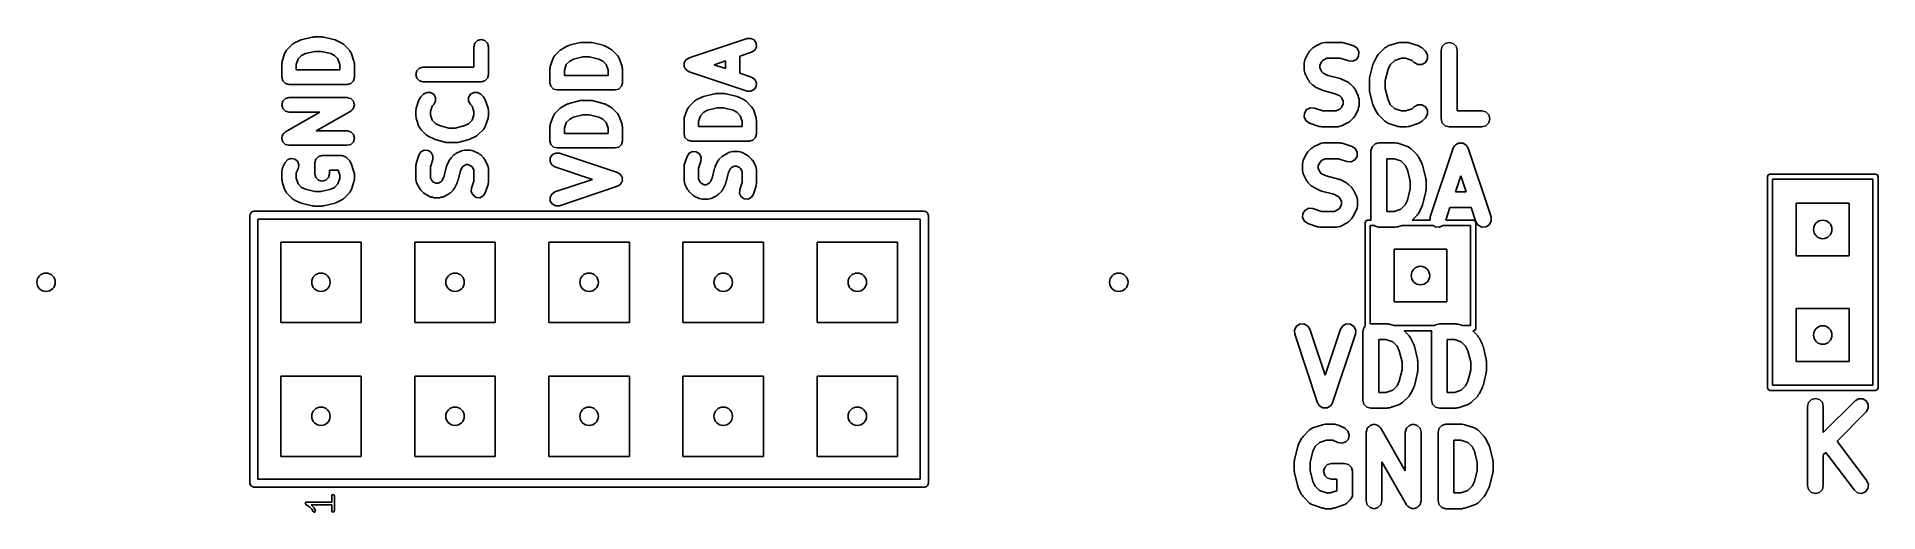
# Model space of a CAD drawing. Extents: x 0.19 to 1.57, y 0.01 to 0.36.
import ezdxf

# ---------------------------------------------------------------- set-up
doc = ezdxf.new("R2010")
doc.units = 0
doc.header["$MEASUREMENT"] = 0
doc.layers.add('BLACK', color=7, linetype='CONTINUOUS')

msp = doc.modelspace()

# ---------------------------------------------------------------- linework, layer by layer
at = {"layer": 'BLACK', "linetype": 'CONTINUOUS'}
for p, q in [((0.3794, 0.3533), (0.3835, 0.3574)), ((0.3835, 0.3574), (0.3843, 0.3579)), ((0.3843, 0.3579), (0.3849, 0.3585)), ((0.3849, 0.3585), (0.3891, 0.3605)), ((0.3891, 0.3605), (0.3896, 0.3606)), ((0.3896, 0.3606), (0.3902, 0.3609)), ((0.3902, 0.3609), (0.3984, 0.363)), ((0.3984, 0.363), (0.3991, 0.363)), ((0.3991, 0.363), (0.3997, 0.3632)), ((0.3997, 0.3632), (0.4059, 0.3632)), ((0.4059, 0.3632), (0.4066, 0.363)), ((0.4066, 0.363), (0.4072, 0.363)), ((0.4072, 0.363), (0.4155, 0.3609)), ((0.4155, 0.3609), (0.416, 0.3606)), ((0.416, 0.3606), (0.4166, 0.3605)), ((0.4166, 0.3605), (0.4207, 0.3585)), ((0.4207, 0.3585), (0.4214, 0.3579)), ((0.4214, 0.3579), (0.4221, 0.3574)), ((0.4221, 0.3574), (0.4262, 0.3533)), ((0.5191, 0.3557), (0.5198, 0.3584)), ((0.5198, 0.3584), (0.5218, 0.3604)), ((0.5218, 0.3604), (0.5245, 0.3611)), ((0.5245, 0.3611), (0.5272, 0.3604)), ((0.5272, 0.3604), (0.5292, 0.3584)), ((0.5292, 0.3584), (0.5299, 0.3557)), ((0.5902, 0.3568), (0.5984, 0.3589)), ((0.5984, 0.3589), (0.5991, 0.3589)), ((0.5991, 0.3589), (0.5997, 0.359)), ((0.5997, 0.359), (0.6059, 0.359)), ((0.6059, 0.359), (0.6066, 0.3589)), ((0.6066, 0.3589), (0.6072, 0.3589)), ((0.6072, 0.3589), (0.6155, 0.3568)), ((0.6795, 0.3474), (0.7228, 0.3618)), ((0.7228, 0.3618), (0.7256, 0.362)), ((0.7256, 0.362), (0.7281, 0.3608)), ((0.7281, 0.3608), (0.7296, 0.3584)), ((0.7296, 0.3584), (0.7298, 0.3556)), ((1.1463, 0.356), (1.1512, 0.3584)), ((1.1512, 0.3584), (1.1525, 0.3587)), ((1.1525, 0.3587), (1.1538, 0.359)), ((1.1538, 0.359), (1.166, 0.359)), ((1.166, 0.359), (1.1669, 0.3588)), ((1.1669, 0.3588), (1.1679, 0.3587)), ((1.1679, 0.3587), (1.1752, 0.3563)), ((1.2007, 0.3563), (1.208, 0.3587)), ((1.208, 0.3587), (1.209, 0.3588)), ((1.209, 0.3588), (1.2099, 0.359)), ((1.2099, 0.359), (1.2147, 0.359)), ((1.2147, 0.359), (1.2157, 0.3588)), ((1.2157, 0.3588), (1.2166, 0.3587)), ((1.2166, 0.3587), (1.2239, 0.3563)), ((1.2413, 0.3561), (1.2435, 0.3582)), ((1.2435, 0.3582), (1.2464, 0.359)), ((1.2464, 0.359), (1.2494, 0.3582)), ((1.2494, 0.3582), (1.2515, 0.3561)), ((0.3758, 0.3433), (0.376, 0.3441)), ((0.376, 0.345), (0.3781, 0.3512)), ((0.376, 0.3441), (0.376, 0.345)), ((0.3781, 0.3512), (0.3788, 0.3522)), ((0.3788, 0.3522), (0.3794, 0.3533)), ((0.388, 0.3466), (0.3866, 0.3424)), ((0.3906, 0.3492), (0.388, 0.3466)), ((0.3934, 0.3506), (0.3906, 0.3492)), ((0.4004, 0.3523), (0.3934, 0.3506)), ((0.4052, 0.3523), (0.4004, 0.3523)), ((0.4123, 0.3506), (0.4052, 0.3523)), ((0.4151, 0.3492), (0.4123, 0.3506)), ((0.4177, 0.3466), (0.4151, 0.3492)), ((0.4191, 0.3424), (0.4177, 0.3466)), ((0.4262, 0.3533), (0.4269, 0.3522)), ((0.4269, 0.3522), (0.4275, 0.3512)), ((0.4275, 0.3512), (0.4296, 0.345)), ((0.4296, 0.345), (0.4297, 0.3441)), ((0.4297, 0.3441), (0.4299, 0.3433)), ((0.5191, 0.3405), (0.5191, 0.3557)), ((0.5299, 0.3557), (0.5299, 0.3351)), ((0.576, 0.3409), (0.5781, 0.3471)), ((0.5781, 0.3471), (0.5788, 0.3481)), ((0.5788, 0.3481), (0.5794, 0.3492)), ((0.5794, 0.3492), (0.5835, 0.3533)), ((0.5835, 0.3533), (0.5843, 0.3538)), ((0.5843, 0.3538), (0.5849, 0.3543)), ((0.5849, 0.3543), (0.5891, 0.3564)), ((0.5906, 0.345), (0.588, 0.3424)), ((0.5891, 0.3564), (0.5896, 0.3565)), ((0.5896, 0.3565), (0.5902, 0.3568)), ((0.5934, 0.3464), (0.5906, 0.345)), ((0.6004, 0.3482), (0.5934, 0.3464)), ((0.6052, 0.3482), (0.6004, 0.3482)), ((0.6123, 0.3464), (0.6052, 0.3482)), ((0.6151, 0.345), (0.6123, 0.3464)), ((0.6177, 0.3424), (0.6151, 0.345)), ((0.6155, 0.3568), (0.616, 0.3565)), ((0.616, 0.3565), (0.6166, 0.3564)), ((0.6166, 0.3564), (0.6207, 0.3543)), ((0.6207, 0.3543), (0.6214, 0.3538)), ((0.6214, 0.3538), (0.6221, 0.3533)), ((0.6221, 0.3533), (0.6262, 0.3492)), ((0.6262, 0.3492), (0.6269, 0.3481)), ((0.6269, 0.3481), (0.6275, 0.3471)), ((0.6275, 0.3471), (0.6296, 0.3409)), ((0.6759, 0.3434), (0.676, 0.3437)), ((0.6759, 0.3423), (0.6759, 0.3434)), ((0.676, 0.344), (0.6766, 0.3449)), ((0.676, 0.3437), (0.676, 0.344)), ((0.6766, 0.3449), (0.6771, 0.3459)), ((0.6771, 0.3459), (0.6774, 0.3461)), ((0.6774, 0.3461), (0.6776, 0.3463)), ((0.6776, 0.3463), (0.6785, 0.3468)), ((0.6785, 0.3468), (0.6795, 0.3474)), ((0.7067, 0.3451), (0.6983, 0.3423)), ((0.7067, 0.3395), (0.7067, 0.3451)), ((0.7262, 0.3516), (0.7175, 0.3487)), ((0.7175, 0.3487), (0.7175, 0.3359)), ((0.7285, 0.3531), (0.7262, 0.3516)), ((0.7298, 0.3556), (0.7285, 0.3531)), ((1.1382, 0.3434), (1.1385, 0.3447)), ((1.1382, 0.3385), (1.1382, 0.3434)), ((1.1385, 0.3447), (1.1388, 0.346)), ((1.1388, 0.346), (1.1412, 0.3509)), ((1.1412, 0.3509), (1.1419, 0.3516)), ((1.1419, 0.3516), (1.1423, 0.3524)), ((1.1423, 0.3524), (1.1448, 0.3549)), ((1.1448, 0.3549), (1.1456, 0.3553)), ((1.1456, 0.3553), (1.1463, 0.356)), ((1.1514, 0.3447), (1.15, 0.342)), ((1.1524, 0.3458), (1.1514, 0.3447)), ((1.1552, 0.3472), (1.1524, 0.3458)), ((1.165, 0.3472), (1.1552, 0.3472)), ((1.1715, 0.3451), (1.165, 0.3472)), ((1.1745, 0.3449), (1.1715, 0.3451)), ((1.1772, 0.3463), (1.1745, 0.3449)), ((1.1752, 0.3563), (1.1777, 0.3546)), ((1.1789, 0.3488), (1.1772, 0.3463)), ((1.1777, 0.3546), (1.1791, 0.3519)), ((1.1791, 0.3519), (1.1789, 0.3488)), ((1.1898, 0.3429), (1.19, 0.3436)), ((1.19, 0.3436), (1.1924, 0.3484)), ((1.1924, 0.3484), (1.193, 0.3492)), ((1.193, 0.3492), (1.1935, 0.35)), ((1.1935, 0.35), (1.1984, 0.3549)), ((1.1984, 0.3549), (1.1996, 0.3555)), ((1.1996, 0.3555), (1.2007, 0.3563)), ((1.2058, 0.3455), (1.2025, 0.3423)), ((1.2108, 0.3472), (1.2058, 0.3455)), ((1.2138, 0.3472), (1.2108, 0.3472)), ((1.2189, 0.3455), (1.2138, 0.3472)), ((1.2203, 0.3441), (1.2189, 0.3455)), ((1.223, 0.3425), (1.2203, 0.3441)), ((1.2239, 0.3563), (1.2251, 0.3555)), ((1.2251, 0.3555), (1.2262, 0.3549)), ((1.2287, 0.3441), (1.226, 0.3425)), ((1.2262, 0.3549), (1.2287, 0.3524)), ((1.2287, 0.3524), (1.2302, 0.3498)), ((1.2302, 0.3467), (1.2287, 0.3441)), ((1.2302, 0.3498), (1.2302, 0.3467)), ((1.2405, 0.3531), (1.2413, 0.3561)), ((1.2405, 0.3019), (1.2405, 0.3531)), ((1.2515, 0.3561), (1.2523, 0.3531)), ((1.2523, 0.3531), (1.2523, 0.3078)), ((0.3758, 0.333), (0.3758, 0.3433)), ((0.3765, 0.3303), (0.3758, 0.333)), ((0.3785, 0.3283), (0.3765, 0.3303)), ((0.3866, 0.3424), (0.3866, 0.3384)), ((0.3866, 0.3384), (0.4191, 0.3384)), ((0.4191, 0.3384), (0.4191, 0.3424)), ((0.4292, 0.3303), (0.4272, 0.3283)), ((0.4299, 0.333), (0.4292, 0.3303)), ((0.4299, 0.3433), (0.4299, 0.333)), ((0.4758, 0.3351), (0.4765, 0.3378)), ((0.4765, 0.3324), (0.4758, 0.3351)), ((0.4765, 0.3378), (0.4785, 0.3397)), ((0.4785, 0.3304), (0.4765, 0.3324)), ((0.4785, 0.3397), (0.4812, 0.3405)), ((0.4812, 0.3296), (0.4785, 0.3304)), ((0.4812, 0.3405), (0.5191, 0.3405)), ((0.5245, 0.3296), (0.4812, 0.3296)), ((0.5272, 0.3304), (0.5245, 0.3296)), ((0.5292, 0.3324), (0.5272, 0.3304)), ((0.5299, 0.3351), (0.5292, 0.3324)), ((0.5758, 0.3392), (0.576, 0.34)), ((0.5758, 0.3289), (0.5758, 0.3392)), ((0.576, 0.34), (0.576, 0.3409)), ((0.588, 0.3424), (0.5866, 0.3383)), ((0.5866, 0.3383), (0.5866, 0.3343)), ((0.5866, 0.3343), (0.6191, 0.3343)), ((0.6191, 0.3383), (0.6177, 0.3424)), ((0.6191, 0.3343), (0.6191, 0.3383)), ((0.6296, 0.3409), (0.6297, 0.34)), ((0.6297, 0.34), (0.6299, 0.3392)), ((0.6299, 0.3392), (0.6299, 0.3289)), ((0.6759, 0.3412), (0.6759, 0.3423)), ((0.676, 0.3409), (0.6759, 0.3412)), ((0.676, 0.3406), (0.676, 0.3409)), ((0.6766, 0.3397), (0.676, 0.3406)), ((0.6771, 0.3387), (0.6766, 0.3397)), ((0.6774, 0.3385), (0.6771, 0.3387)), ((0.6776, 0.3382), (0.6774, 0.3385)), ((0.6785, 0.3377), (0.6776, 0.3382)), ((0.6795, 0.3371), (0.6785, 0.3377)), ((0.7228, 0.3227), (0.6795, 0.3371)), ((0.6983, 0.3423), (0.7067, 0.3395)), ((0.7175, 0.3359), (0.7262, 0.333)), ((0.7262, 0.333), (0.7285, 0.3314)), ((0.7285, 0.3314), (0.7298, 0.3289)), ((1.1385, 0.3372), (1.1382, 0.3385)), ((1.1388, 0.3359), (1.1385, 0.3372)), ((1.1412, 0.331), (1.1388, 0.3359)), ((1.1419, 0.3303), (1.1412, 0.331)), ((1.1423, 0.3294), (1.1419, 0.3303)), ((1.15, 0.342), (1.15, 0.3399)), ((1.15, 0.3399), (1.1514, 0.3371)), ((1.1514, 0.3371), (1.1524, 0.336)), ((1.1524, 0.336), (1.1559, 0.3343)), ((1.1559, 0.3343), (1.165, 0.332)), ((1.165, 0.332), (1.1656, 0.3317)), ((1.1656, 0.3317), (1.1662, 0.3316)), ((1.1662, 0.3316), (1.1711, 0.3292)), ((1.1869, 0.3312), (1.1871, 0.3319)), ((1.1869, 0.3239), (1.1869, 0.3312)), ((1.1871, 0.3326), (1.1895, 0.3424)), ((1.1871, 0.3319), (1.1871, 0.3326)), ((1.1895, 0.3424), (1.1898, 0.3429)), ((1.2008, 0.3389), (1.1987, 0.3305)), ((1.1987, 0.3305), (1.1987, 0.3246)), ((1.2025, 0.3423), (1.2008, 0.3389)), ((1.226, 0.3425), (1.223, 0.3425)), ((0.3765, 0.3151), (0.3785, 0.3171)), ((0.3812, 0.3276), (0.3785, 0.3283)), ((0.3785, 0.3171), (0.3812, 0.3178)), ((0.4245, 0.3276), (0.3812, 0.3276)), ((0.3812, 0.3178), (0.4245, 0.3178)), ((0.4272, 0.3283), (0.4245, 0.3276)), ((0.4245, 0.3178), (0.4245, 0.3178)), ((0.4245, 0.3178), (0.4258, 0.3174)), ((0.4245, 0.3178), (0.4245, 0.3178)), ((0.4258, 0.3174), (0.4272, 0.3171)), ((0.4272, 0.3171), (0.4272, 0.3171)), ((0.4272, 0.3171), (0.4272, 0.317)), ((0.4272, 0.317), (0.4282, 0.3161)), ((0.4282, 0.3161), (0.4292, 0.3151)), ((0.476, 0.31), (0.4781, 0.3161)), ((0.4781, 0.3161), (0.4788, 0.3172)), ((0.4788, 0.3172), (0.4794, 0.3183)), ((0.4794, 0.3183), (0.4815, 0.3203)), ((0.4815, 0.3203), (0.4839, 0.3217)), ((0.4839, 0.3217), (0.4867, 0.3217)), ((0.4867, 0.3217), (0.4891, 0.3203)), ((0.4891, 0.3203), (0.4905, 0.3179)), ((0.4905, 0.3179), (0.4905, 0.3151)), ((0.5151, 0.3179), (0.5165, 0.3203)), ((0.5151, 0.3151), (0.5151, 0.3179)), ((0.5165, 0.3203), (0.5189, 0.3217)), ((0.5189, 0.3217), (0.5217, 0.3217)), ((0.5217, 0.3217), (0.5242, 0.3203)), ((0.5242, 0.3203), (0.5262, 0.3183)), ((0.5262, 0.3183), (0.5269, 0.3172)), ((0.5269, 0.3172), (0.5275, 0.3161)), ((0.5275, 0.3161), (0.5296, 0.31)), ((0.5765, 0.3262), (0.5758, 0.3289)), ((0.5785, 0.3242), (0.5765, 0.3262)), ((0.5812, 0.3235), (0.5785, 0.3242)), ((0.6245, 0.3235), (0.5812, 0.3235)), ((0.6272, 0.3242), (0.6245, 0.3235)), ((0.6292, 0.3262), (0.6272, 0.3242)), ((0.6299, 0.3289), (0.6292, 0.3262)), ((0.6843, 0.3156), (0.6849, 0.3162)), ((0.6849, 0.3162), (0.6891, 0.3182)), ((0.6891, 0.3182), (0.6896, 0.3184)), ((0.6896, 0.3184), (0.6902, 0.3187)), ((0.6902, 0.3187), (0.6984, 0.3207)), ((0.6984, 0.3207), (0.6991, 0.3207)), ((0.6991, 0.3207), (0.6997, 0.3209)), ((0.6997, 0.3209), (0.7059, 0.3209)), ((0.7059, 0.3209), (0.7066, 0.3207)), ((0.7066, 0.3207), (0.7072, 0.3207)), ((0.7072, 0.3207), (0.7155, 0.3187)), ((0.7155, 0.3187), (0.716, 0.3184)), ((0.716, 0.3184), (0.7166, 0.3182)), ((0.7166, 0.3182), (0.7207, 0.3162)), ((0.7207, 0.3162), (0.7214, 0.3156)), ((0.7256, 0.3225), (0.7228, 0.3227)), ((0.7281, 0.3238), (0.7256, 0.3225)), ((0.7296, 0.3261), (0.7281, 0.3238)), ((0.7298, 0.3289), (0.7296, 0.3261)), ((1.1448, 0.327), (1.1423, 0.3294)), ((1.1456, 0.3265), (1.1448, 0.327)), ((1.1463, 0.3259), (1.1456, 0.3265)), ((1.1512, 0.3235), (1.1463, 0.3259)), ((1.1518, 0.3233), (1.1512, 0.3235)), ((1.1524, 0.323), (1.1518, 0.3233)), ((1.1615, 0.3207), (1.1524, 0.323)), ((1.1649, 0.319), (1.1615, 0.3207)), ((1.166, 0.3179), (1.1649, 0.319)), ((1.1674, 0.3152), (1.166, 0.3179)), ((1.1711, 0.3292), (1.1718, 0.3285)), ((1.1718, 0.3285), (1.1726, 0.328)), ((1.1726, 0.328), (1.1751, 0.3256)), ((1.1751, 0.3256), (1.1755, 0.3248)), ((1.1755, 0.3248), (1.1762, 0.3241)), ((1.1762, 0.3241), (1.1786, 0.3192)), ((1.1786, 0.3192), (1.1789, 0.3179)), ((1.1789, 0.3179), (1.1792, 0.3166)), ((1.1792, 0.3166), (1.1792, 0.3117)), ((1.1871, 0.3232), (1.1869, 0.3239)), ((1.1871, 0.3224), (1.1871, 0.3232)), ((1.1895, 0.3127), (1.1871, 0.3224)), ((1.1987, 0.3246), (1.2008, 0.3162)), ((1.2008, 0.3162), (1.2025, 0.3127)), ((0.3758, 0.3124), (0.3765, 0.3151)), ((0.3765, 0.3097), (0.3758, 0.3124)), ((0.3785, 0.3077), (0.3765, 0.3097)), ((0.3812, 0.307), (0.3785, 0.3077)), ((0.3785, 0.2923), (0.4041, 0.307)), ((0.4041, 0.307), (0.3812, 0.307)), ((0.4272, 0.3077), (0.4015, 0.293)), ((0.4282, 0.3087), (0.4272, 0.3077)), ((0.4272, 0.3077), (0.4272, 0.3077)), ((0.4272, 0.3077), (0.4272, 0.3077)), ((0.4291, 0.3096), (0.4282, 0.3087)), ((0.4292, 0.3097), (0.4291, 0.3096)), ((0.4292, 0.3151), (0.4292, 0.3151)), ((0.4292, 0.3151), (0.4292, 0.3151)), ((0.4292, 0.3151), (0.4295, 0.3137)), ((0.4295, 0.311), (0.4292, 0.3097)), ((0.4292, 0.3097), (0.4292, 0.3097)), ((0.4295, 0.3137), (0.4299, 0.3124)), ((0.4299, 0.3123), (0.4295, 0.311)), ((0.4299, 0.3124), (0.4299, 0.3124)), ((0.4299, 0.3124), (0.4299, 0.3123)), ((0.4758, 0.3082), (0.476, 0.3091)), ((0.4758, 0.3041), (0.4758, 0.3082)), ((0.476, 0.3033), (0.4758, 0.3041)), ((0.476, 0.3091), (0.476, 0.31)), ((0.476, 0.3024), (0.476, 0.3033)), ((0.4781, 0.2962), (0.476, 0.3024)), ((0.488, 0.3115), (0.4866, 0.3074)), ((0.4866, 0.3074), (0.4866, 0.305)), ((0.4866, 0.305), (0.488, 0.3009)), ((0.4891, 0.3127), (0.488, 0.3115)), ((0.4905, 0.3151), (0.4891, 0.3127)), ((0.5165, 0.3127), (0.5151, 0.3151)), ((0.5177, 0.3115), (0.5165, 0.3127)), ((0.5191, 0.3074), (0.5177, 0.3115)), ((0.5177, 0.3009), (0.5191, 0.305)), ((0.5191, 0.305), (0.5191, 0.3074)), ((0.5296, 0.3024), (0.5275, 0.2962)), ((0.5296, 0.31), (0.5297, 0.3091)), ((0.5297, 0.3033), (0.5296, 0.3024)), ((0.5297, 0.3091), (0.5299, 0.3082)), ((0.5299, 0.3041), (0.5297, 0.3033)), ((0.5299, 0.3082), (0.5299, 0.3041)), ((0.576, 0.2976), (0.5781, 0.3038)), ((0.5781, 0.3038), (0.5788, 0.3048)), ((0.5788, 0.3048), (0.5794, 0.3059)), ((0.5794, 0.3059), (0.5835, 0.31)), ((0.5835, 0.31), (0.5843, 0.3105)), ((0.5843, 0.3105), (0.5849, 0.311)), ((0.5849, 0.311), (0.5891, 0.3131)), ((0.5891, 0.3131), (0.5896, 0.3132)), ((0.5896, 0.3132), (0.5902, 0.3135)), ((0.5902, 0.3135), (0.5984, 0.3156)), ((0.5934, 0.3031), (0.5906, 0.3017)), ((0.6004, 0.3049), (0.5934, 0.3031)), ((0.5984, 0.3156), (0.5991, 0.3156)), ((0.5991, 0.3156), (0.5997, 0.3157)), ((0.5997, 0.3157), (0.6059, 0.3157)), ((0.6052, 0.3049), (0.6004, 0.3049)), ((0.6123, 0.3031), (0.6052, 0.3049)), ((0.6059, 0.3157), (0.6066, 0.3156)), ((0.6066, 0.3156), (0.6072, 0.3156)), ((0.6072, 0.3156), (0.6155, 0.3135)), ((0.6151, 0.3017), (0.6123, 0.3031)), ((0.6155, 0.3135), (0.616, 0.3132)), ((0.616, 0.3132), (0.6166, 0.3131)), ((0.6166, 0.3131), (0.6207, 0.311)), ((0.6207, 0.311), (0.6214, 0.3105)), ((0.6214, 0.3105), (0.6221, 0.31)), ((0.6221, 0.31), (0.6262, 0.3059)), ((0.6262, 0.3059), (0.6269, 0.3048)), ((0.6269, 0.3048), (0.6275, 0.3038)), ((0.6275, 0.3038), (0.6296, 0.2976)), ((0.676, 0.3027), (0.6781, 0.3089)), ((0.676, 0.3019), (0.676, 0.3027)), ((0.6781, 0.3089), (0.6788, 0.31)), ((0.6788, 0.31), (0.6794, 0.311)), ((0.6794, 0.311), (0.6835, 0.3152)), ((0.6835, 0.3152), (0.6843, 0.3156)), ((0.688, 0.3043), (0.6866, 0.3002)), ((0.6906, 0.3069), (0.688, 0.3043)), ((0.6934, 0.3083), (0.6906, 0.3069)), ((0.7004, 0.3101), (0.6934, 0.3083)), ((0.7052, 0.3101), (0.7004, 0.3101)), ((0.7123, 0.3083), (0.7052, 0.3101)), ((0.7151, 0.3069), (0.7123, 0.3083)), ((0.7177, 0.3043), (0.7151, 0.3069)), ((0.7191, 0.3002), (0.7177, 0.3043)), ((0.7214, 0.3156), (0.7221, 0.3152)), ((0.7221, 0.3152), (0.7262, 0.311)), ((0.7262, 0.311), (0.7269, 0.31)), ((0.7269, 0.31), (0.7275, 0.3089)), ((0.7275, 0.3089), (0.7296, 0.3027)), ((0.7296, 0.3027), (0.7297, 0.3019)), ((1.1383, 0.3032), (1.1385, 0.3062)), ((1.1397, 0.3005), (1.1383, 0.3032)), ((1.1385, 0.3062), (1.1401, 0.3088)), ((1.1401, 0.3088), (1.1429, 0.3102)), ((1.1429, 0.3102), (1.1459, 0.31)), ((1.1459, 0.31), (1.1523, 0.3078)), ((1.1523, 0.3078), (1.1622, 0.3078)), ((1.1622, 0.3078), (1.1649, 0.3092)), ((1.1649, 0.3092), (1.166, 0.3103)), ((1.166, 0.3103), (1.1674, 0.3131)), ((1.1674, 0.3131), (1.1674, 0.3152)), ((1.1751, 0.3026), (1.1726, 0.3002)), ((1.1755, 0.3035), (1.1751, 0.3026)), ((1.1762, 0.3042), (1.1755, 0.3035)), ((1.1786, 0.309), (1.1762, 0.3042)), ((1.1789, 0.3104), (1.1786, 0.309)), ((1.1792, 0.3117), (1.1789, 0.3104)), ((1.1898, 0.3121), (1.1895, 0.3127)), ((1.19, 0.3115), (1.1898, 0.3121)), ((1.1924, 0.3066), (1.19, 0.3115)), ((1.193, 0.3059), (1.1924, 0.3066)), ((1.1935, 0.3051), (1.193, 0.3059)), ((1.1984, 0.3002), (1.1935, 0.3051)), ((1.2025, 0.3127), (1.2058, 0.3095)), ((1.2058, 0.3095), (1.2108, 0.3078)), ((1.2108, 0.3078), (1.2138, 0.3078)), ((1.2138, 0.3078), (1.2189, 0.3095)), ((1.2189, 0.3095), (1.2203, 0.311)), ((1.2203, 0.311), (1.223, 0.3125)), ((1.223, 0.3125), (1.226, 0.3125)), ((1.226, 0.3125), (1.2287, 0.311)), ((1.2287, 0.3026), (1.2262, 0.3002)), ((1.2287, 0.311), (1.2302, 0.3083)), ((1.2302, 0.3053), (1.2287, 0.3026)), ((1.2302, 0.3083), (1.2302, 0.3053)), ((1.2523, 0.3078), (1.2708, 0.3078)), ((1.2708, 0.3078), (1.2738, 0.3071)), ((1.2738, 0.3071), (1.2759, 0.3049)), ((1.2759, 0.3049), (1.2767, 0.3019)), ((0.3758, 0.2877), (0.3761, 0.289)), ((0.3761, 0.289), (0.3765, 0.2903)), ((0.3765, 0.2904), (0.3775, 0.2913)), ((0.3765, 0.2903), (0.3765, 0.2904)), ((0.3765, 0.2903), (0.3765, 0.2903)), ((0.3775, 0.2913), (0.3785, 0.2923)), ((0.3785, 0.2923), (0.3785, 0.2923)), ((0.3785, 0.2923), (0.3785, 0.2923)), ((0.4015, 0.293), (0.4245, 0.293)), ((0.4245, 0.293), (0.4272, 0.2923)), ((0.4272, 0.2923), (0.4292, 0.2903)), ((0.4292, 0.2903), (0.4299, 0.2876)), ((0.4788, 0.2952), (0.4781, 0.2962)), ((0.4794, 0.2941), (0.4788, 0.2952)), ((0.4835, 0.29), (0.4794, 0.2941)), ((0.4843, 0.2895), (0.4835, 0.29)), ((0.4849, 0.289), (0.4843, 0.2895)), ((0.4891, 0.2869), (0.4849, 0.289)), ((0.488, 0.3009), (0.4906, 0.2983)), ((0.4906, 0.2983), (0.4934, 0.2969)), ((0.4934, 0.2969), (0.5004, 0.2951)), ((0.5004, 0.2951), (0.5052, 0.2951)), ((0.5052, 0.2951), (0.5123, 0.2969)), ((0.5123, 0.2969), (0.5151, 0.2983)), ((0.5151, 0.2983), (0.5177, 0.3009)), ((0.5207, 0.289), (0.5166, 0.2869)), ((0.5214, 0.2895), (0.5207, 0.289)), ((0.5221, 0.29), (0.5214, 0.2895)), ((0.5262, 0.2941), (0.5221, 0.29)), ((0.5269, 0.2952), (0.5262, 0.2941)), ((0.5275, 0.2962), (0.5269, 0.2952)), ((0.5758, 0.2959), (0.576, 0.2967)), ((0.5758, 0.2856), (0.5758, 0.2959)), ((0.576, 0.2967), (0.576, 0.2976)), ((0.588, 0.2991), (0.5866, 0.295)), ((0.5866, 0.295), (0.5866, 0.291)), ((0.5866, 0.291), (0.6191, 0.291)), ((0.5906, 0.3017), (0.588, 0.2991)), ((0.6177, 0.2991), (0.6151, 0.3017)), ((0.6191, 0.295), (0.6177, 0.2991)), ((0.6191, 0.291), (0.6191, 0.295)), ((0.6296, 0.2976), (0.6297, 0.2967)), ((0.6297, 0.2967), (0.6299, 0.2959)), ((0.6299, 0.2959), (0.6299, 0.2856)), ((0.6758, 0.301), (0.676, 0.3019)), ((0.6758, 0.2907), (0.6758, 0.301)), ((0.6765, 0.288), (0.6758, 0.2907)), ((0.6866, 0.3002), (0.6866, 0.2961)), ((0.6866, 0.2961), (0.7191, 0.2961)), ((0.7191, 0.2961), (0.7191, 0.3002)), ((0.7299, 0.2907), (0.7292, 0.288)), ((0.7297, 0.3019), (0.7299, 0.301)), ((0.7299, 0.301), (0.7299, 0.2907)), ((1.1422, 0.2988), (1.1397, 0.3005)), ((1.1495, 0.2963), (1.1422, 0.2988)), ((1.1505, 0.2963), (1.1495, 0.2963)), ((1.1514, 0.296), (1.1505, 0.2963)), ((1.1636, 0.296), (1.1514, 0.296)), ((1.1649, 0.2964), (1.1636, 0.296)), ((1.1662, 0.2967), (1.1649, 0.2964)), ((1.1711, 0.2991), (1.1662, 0.2967)), ((1.1718, 0.2997), (1.1711, 0.2991)), ((1.1726, 0.3002), (1.1718, 0.2997)), ((1.1996, 0.2995), (1.1984, 0.3002)), ((1.2007, 0.2988), (1.1996, 0.2995)), ((1.208, 0.2963), (1.2007, 0.2988)), ((1.209, 0.2963), (1.208, 0.2963)), ((1.2099, 0.296), (1.209, 0.2963)), ((1.2147, 0.296), (1.2099, 0.296)), ((1.2157, 0.2963), (1.2147, 0.296)), ((1.2166, 0.2963), (1.2157, 0.2963)), ((1.2239, 0.2988), (1.2166, 0.2963)), ((1.2251, 0.2995), (1.2239, 0.2988)), ((1.2262, 0.3002), (1.2251, 0.2995)), ((1.2413, 0.299), (1.2405, 0.3019)), ((1.2435, 0.2968), (1.2413, 0.299)), ((1.2464, 0.296), (1.2435, 0.2968)), ((1.2708, 0.296), (1.2464, 0.296)), ((1.2738, 0.2968), (1.2708, 0.296)), ((1.2759, 0.299), (1.2738, 0.2968)), ((1.2767, 0.3019), (1.2759, 0.299)), ((0.3758, 0.2876), (0.3758, 0.2877)), ((0.3761, 0.2863), (0.3758, 0.2876)), ((0.3758, 0.2876), (0.3758, 0.2876)), ((0.3765, 0.2849), (0.3761, 0.2863)), ((0.3775, 0.2839), (0.3765, 0.2849)), ((0.3765, 0.2849), (0.3765, 0.2849)), ((0.3765, 0.2849), (0.3765, 0.2849)), ((0.3784, 0.283), (0.3775, 0.2839)), ((0.3784, 0.2829), (0.3784, 0.283)), ((0.3785, 0.2829), (0.3784, 0.2829)), ((0.3798, 0.2826), (0.3785, 0.2829)), ((0.3811, 0.2822), (0.3798, 0.2826)), ((0.3812, 0.2822), (0.3811, 0.2822)), ((0.4245, 0.2822), (0.3812, 0.2822)), ((0.3812, 0.2822), (0.3812, 0.2822)), ((0.4272, 0.2829), (0.4245, 0.2822)), ((0.4292, 0.2849), (0.4272, 0.2829)), ((0.4299, 0.2876), (0.4292, 0.2849)), ((0.476, 0.2687), (0.4781, 0.2749)), ((0.4781, 0.2749), (0.4796, 0.2772)), ((0.4796, 0.2772), (0.4821, 0.2785)), ((0.4821, 0.2785), (0.4849, 0.2783)), ((0.4849, 0.2783), (0.4873, 0.2768)), ((0.4873, 0.2768), (0.4885, 0.2743)), ((0.4896, 0.2868), (0.4891, 0.2869)), ((0.4902, 0.2865), (0.4896, 0.2868)), ((0.4984, 0.2844), (0.4902, 0.2865)), ((0.4991, 0.2844), (0.4984, 0.2844)), ((0.4997, 0.2843), (0.4991, 0.2844)), ((0.5059, 0.2843), (0.4997, 0.2843)), ((0.5021, 0.2729), (0.5041, 0.275)), ((0.5041, 0.275), (0.5049, 0.2754)), ((0.5049, 0.2754), (0.5056, 0.276)), ((0.5056, 0.276), (0.5097, 0.278)), ((0.5066, 0.2844), (0.5059, 0.2843)), ((0.5072, 0.2844), (0.5066, 0.2844)), ((0.5155, 0.2865), (0.5072, 0.2844)), ((0.5097, 0.278), (0.5109, 0.2783)), ((0.5109, 0.2783), (0.5121, 0.2786)), ((0.5121, 0.2786), (0.5162, 0.2786)), ((0.516, 0.2868), (0.5155, 0.2865)), ((0.5166, 0.2869), (0.516, 0.2868)), ((0.5162, 0.2786), (0.5174, 0.2783)), ((0.5174, 0.2783), (0.5186, 0.278)), ((0.5186, 0.278), (0.5228, 0.276)), ((0.5228, 0.276), (0.5234, 0.2754)), ((0.5234, 0.2754), (0.5242, 0.275)), ((0.5242, 0.275), (0.5262, 0.2729)), ((0.5765, 0.2829), (0.5758, 0.2856)), ((0.576, 0.2728), (0.5776, 0.2752)), ((0.5785, 0.2809), (0.5765, 0.2829)), ((0.5776, 0.2752), (0.5801, 0.2764)), ((0.5812, 0.2802), (0.5785, 0.2809)), ((0.5801, 0.2764), (0.5829, 0.2763)), ((0.6245, 0.2802), (0.5812, 0.2802)), ((0.5829, 0.2763), (0.6262, 0.2618)), ((0.6272, 0.2809), (0.6245, 0.2802)), ((0.6292, 0.2829), (0.6272, 0.2809)), ((0.6299, 0.2856), (0.6292, 0.2829)), ((0.6785, 0.286), (0.6765, 0.288)), ((0.6781, 0.2739), (0.6796, 0.2762)), ((0.6812, 0.2853), (0.6785, 0.286)), ((0.6796, 0.2762), (0.6821, 0.2775)), ((0.7245, 0.2853), (0.6812, 0.2853)), ((0.6821, 0.2775), (0.6849, 0.2773)), ((0.6849, 0.2773), (0.6873, 0.2758)), ((0.6873, 0.2758), (0.6885, 0.2732)), ((0.7049, 0.2744), (0.7056, 0.2749)), ((0.7056, 0.2749), (0.7097, 0.277)), ((0.7097, 0.277), (0.7109, 0.2773)), ((0.7109, 0.2773), (0.7121, 0.2776)), ((0.7121, 0.2776), (0.7162, 0.2776)), ((0.7162, 0.2776), (0.7174, 0.2773)), ((0.7174, 0.2773), (0.7186, 0.277)), ((0.7186, 0.277), (0.7228, 0.2749)), ((0.7228, 0.2749), (0.7234, 0.2744)), ((0.7272, 0.286), (0.7245, 0.2853)), ((0.7292, 0.288), (0.7272, 0.286)), ((1.1376, 0.271), (1.14, 0.2759)), ((1.14, 0.2759), (1.1406, 0.2766)), ((1.1406, 0.2766), (1.1411, 0.2774)), ((1.1411, 0.2774), (1.1436, 0.2799)), ((1.1436, 0.2799), (1.1444, 0.2803)), ((1.1444, 0.2803), (1.1451, 0.281)), ((1.1451, 0.281), (1.15, 0.2834)), ((1.15, 0.2834), (1.1513, 0.2837)), ((1.1513, 0.2837), (1.1526, 0.284)), ((1.1526, 0.284), (1.1648, 0.284)), ((1.1648, 0.284), (1.1657, 0.2838)), ((1.1657, 0.2838), (1.1666, 0.2837)), ((1.1666, 0.2837), (1.174, 0.2813)), ((1.174, 0.2813), (1.1765, 0.2796)), ((1.1765, 0.2796), (1.1779, 0.2769)), ((1.1779, 0.2769), (1.1777, 0.2738)), ((1.1881, 0.2781), (1.1889, 0.2811)), ((1.1881, 0.2269), (1.1881, 0.2781)), ((1.1889, 0.2811), (1.1911, 0.2832)), ((1.1911, 0.2832), (1.194, 0.284)), ((1.194, 0.284), (1.2062, 0.284)), ((1.2062, 0.284), (1.2071, 0.2838)), ((1.2071, 0.2838), (1.2081, 0.2837)), ((1.2081, 0.2837), (1.2154, 0.2813)), ((1.2154, 0.2813), (1.2165, 0.2805)), ((1.2165, 0.2805), (1.2177, 0.2799)), ((1.2177, 0.2799), (1.2226, 0.275)), ((1.2226, 0.275), (1.2231, 0.2742)), ((1.2323, 0.2288), (1.2494, 0.28)), ((1.2494, 0.28), (1.25, 0.281)), ((1.25, 0.281), (1.2505, 0.282)), ((1.2505, 0.282), (1.2509, 0.2822)), ((1.2509, 0.2822), (1.251, 0.2825)), ((1.251, 0.2825), (1.2521, 0.2831)), ((1.2521, 0.2831), (1.2531, 0.2837)), ((1.2531, 0.2837), (1.2535, 0.2837)), ((1.2535, 0.2837), (1.2538, 0.2839)), ((1.2538, 0.2839), (1.255, 0.2838)), ((1.255, 0.2838), (1.2562, 0.2839)), ((1.2562, 0.2839), (1.2565, 0.2837)), ((1.2565, 0.2837), (1.2568, 0.2837)), ((1.2568, 0.2837), (1.2578, 0.2831)), ((1.2578, 0.2831), (1.2589, 0.2825)), ((1.2589, 0.2825), (1.2591, 0.2822)), ((1.2591, 0.2822), (1.2594, 0.282)), ((1.2594, 0.282), (1.2599, 0.281)), ((1.2599, 0.281), (1.2606, 0.28)), ((1.2606, 0.28), (1.2776, 0.2288)), ((0.3758, 0.2629), (0.3761, 0.2641)), ((0.3758, 0.2567), (0.3758, 0.2629)), ((0.3761, 0.2641), (0.3763, 0.2653)), ((0.3763, 0.2653), (0.3784, 0.2694)), ((0.3784, 0.2694), (0.3802, 0.2715)), ((0.3802, 0.2715), (0.3829, 0.2724)), ((0.3829, 0.2724), (0.3856, 0.2718)), ((0.3856, 0.2718), (0.3877, 0.27)), ((0.3881, 0.2646), (0.3866, 0.2616)), ((0.3866, 0.2616), (0.3866, 0.2576)), ((0.3877, 0.27), (0.3886, 0.2673)), ((0.3886, 0.2673), (0.3881, 0.2646)), ((0.4005, 0.2691), (0.4012, 0.2718)), ((0.4005, 0.2608), (0.4005, 0.2691)), ((0.4012, 0.2718), (0.4032, 0.2738)), ((0.4032, 0.2738), (0.4059, 0.2745)), ((0.4059, 0.2745), (0.4203, 0.2745)), ((0.4178, 0.2637), (0.4113, 0.2637)), ((0.4113, 0.2637), (0.4113, 0.2608)), ((0.4191, 0.2599), (0.4178, 0.2637)), ((0.4203, 0.2745), (0.421, 0.2743)), ((0.421, 0.2743), (0.4217, 0.2743)), ((0.4217, 0.2743), (0.4224, 0.2739)), ((0.4224, 0.2739), (0.4231, 0.2738)), ((0.4231, 0.2738), (0.4236, 0.2733)), ((0.4236, 0.2733), (0.4242, 0.2729)), ((0.4242, 0.2729), (0.4262, 0.2708)), ((0.4262, 0.2708), (0.4269, 0.2698)), ((0.4269, 0.2698), (0.4275, 0.2687)), ((0.4275, 0.2687), (0.4296, 0.2625)), ((0.4296, 0.2625), (0.4297, 0.2617)), ((0.4297, 0.2617), (0.4299, 0.2608)), ((0.4758, 0.267), (0.476, 0.2678)), ((0.4758, 0.2567), (0.4758, 0.267)), ((0.476, 0.2678), (0.476, 0.2687)), ((0.4884, 0.2715), (0.4866, 0.2661)), ((0.4866, 0.2661), (0.4866, 0.258)), ((0.4885, 0.2743), (0.4884, 0.2715)), ((0.4967, 0.2586), (0.4986, 0.2663)), ((0.4986, 0.2663), (0.4989, 0.2668)), ((0.4989, 0.2668), (0.499, 0.2674)), ((0.499, 0.2674), (0.5011, 0.2715)), ((0.5011, 0.2715), (0.5016, 0.2721)), ((0.5016, 0.2721), (0.5021, 0.2729)), ((0.509, 0.2631), (0.507, 0.2554)), ((0.5104, 0.2659), (0.509, 0.2631)), ((0.5112, 0.2667), (0.5104, 0.2659)), ((0.5134, 0.2678), (0.5112, 0.2667)), ((0.5149, 0.2678), (0.5134, 0.2678)), ((0.5171, 0.2667), (0.5149, 0.2678)), ((0.518, 0.2659), (0.5171, 0.2667)), ((0.5191, 0.2637), (0.518, 0.2659)), ((0.5191, 0.2555), (0.5191, 0.2637)), ((0.5262, 0.2729), (0.5267, 0.2721)), ((0.5267, 0.2721), (0.5273, 0.2715)), ((0.5273, 0.2715), (0.5293, 0.2674)), ((0.5293, 0.2674), (0.5296, 0.2661)), ((0.5296, 0.2661), (0.5299, 0.2649)), ((0.5299, 0.2649), (0.5299, 0.2546)), ((0.5759, 0.27), (0.576, 0.2728)), ((0.5771, 0.2675), (0.5759, 0.27)), ((0.5795, 0.266), (0.5771, 0.2675)), ((0.6074, 0.2567), (0.5795, 0.266)), ((0.6262, 0.2618), (0.6271, 0.2612)), ((0.6271, 0.2612), (0.6281, 0.2607)), ((0.6758, 0.266), (0.676, 0.2668)), ((0.6758, 0.2557), (0.6758, 0.266)), ((0.676, 0.2677), (0.6781, 0.2739)), ((0.676, 0.2668), (0.676, 0.2677)), ((0.6884, 0.2704), (0.6866, 0.2651)), ((0.6866, 0.2651), (0.6866, 0.2569)), ((0.6885, 0.2732), (0.6884, 0.2704)), ((0.6967, 0.2576), (0.6986, 0.2652)), ((0.6986, 0.2652), (0.6989, 0.2657)), ((0.6989, 0.2657), (0.699, 0.2663)), ((0.699, 0.2663), (0.7011, 0.2705)), ((0.7011, 0.2705), (0.7016, 0.2711)), ((0.7016, 0.2711), (0.7021, 0.2719)), ((0.7021, 0.2719), (0.7041, 0.2739)), ((0.7041, 0.2739), (0.7049, 0.2744)), ((0.709, 0.262), (0.707, 0.2543)), ((0.7104, 0.2648), (0.709, 0.262)), ((0.7112, 0.2656), (0.7104, 0.2648)), ((0.7134, 0.2667), (0.7112, 0.2656)), ((0.7149, 0.2667), (0.7134, 0.2667)), ((0.7171, 0.2656), (0.7149, 0.2667)), ((0.718, 0.2648), (0.7171, 0.2656)), ((0.7191, 0.2626), (0.718, 0.2648)), ((0.7191, 0.2545), (0.7191, 0.2626)), ((0.7234, 0.2744), (0.7242, 0.2739)), ((0.7242, 0.2739), (0.7262, 0.2719)), ((0.7262, 0.2719), (0.7267, 0.2711)), ((0.7267, 0.2711), (0.7273, 0.2705)), ((0.7273, 0.2705), (0.7293, 0.2663)), ((0.7293, 0.2663), (0.7296, 0.2651)), ((0.7296, 0.2651), (0.7299, 0.2639)), ((0.7299, 0.2639), (0.7299, 0.2536)), ((1.1369, 0.2684), (1.1373, 0.2697)), ((1.1369, 0.2635), (1.1369, 0.2684)), ((1.1373, 0.2622), (1.1369, 0.2635)), ((1.1373, 0.2697), (1.1376, 0.271)), ((1.1376, 0.2609), (1.1373, 0.2622)), ((1.1501, 0.2697), (1.1488, 0.267)), ((1.1488, 0.267), (1.1488, 0.2649)), ((1.1488, 0.2649), (1.1501, 0.2621)), ((1.1512, 0.2708), (1.1501, 0.2697)), ((1.1501, 0.2621), (1.1512, 0.261)), ((1.154, 0.2722), (1.1512, 0.2708)), ((1.1512, 0.261), (1.1547, 0.2593)), ((1.1638, 0.2722), (1.154, 0.2722)), ((1.1702, 0.2701), (1.1638, 0.2722)), ((1.1733, 0.2699), (1.1702, 0.2701)), ((1.176, 0.2713), (1.1733, 0.2699)), ((1.1777, 0.2738), (1.176, 0.2713)), ((1.2053, 0.2722), (1.1999, 0.2722)), ((1.1999, 0.2722), (1.1999, 0.2328)), ((1.2103, 0.2705), (1.2053, 0.2722)), ((1.2135, 0.2673), (1.2103, 0.2705)), ((1.2153, 0.2639), (1.2135, 0.2673)), ((1.2174, 0.2555), (1.2153, 0.2639)), ((1.2231, 0.2742), (1.2237, 0.2734)), ((1.2237, 0.2734), (1.2261, 0.2686)), ((1.2261, 0.2686), (1.2263, 0.2679)), ((1.2263, 0.2679), (1.2266, 0.2674)), ((1.2266, 0.2674), (1.229, 0.2576)), ((0.376, 0.2559), (0.3758, 0.2567)), ((0.376, 0.255), (0.376, 0.2559)), ((0.3781, 0.2488), (0.376, 0.255)), ((0.3788, 0.2478), (0.3781, 0.2488)), ((0.3794, 0.2467), (0.3788, 0.2478)), ((0.3866, 0.2576), (0.388, 0.2534)), ((0.388, 0.2534), (0.3906, 0.2508)), ((0.3906, 0.2508), (0.3934, 0.2494)), ((0.3934, 0.2494), (0.4004, 0.2477)), ((0.4004, 0.2477), (0.4052, 0.2477)), ((0.4012, 0.2581), (0.4005, 0.2608)), ((0.4032, 0.2561), (0.4012, 0.2581)), ((0.4059, 0.2554), (0.4032, 0.2561)), ((0.4052, 0.2477), (0.4123, 0.2494)), ((0.4086, 0.2561), (0.4059, 0.2554)), ((0.4106, 0.2581), (0.4086, 0.2561)), ((0.4113, 0.2608), (0.4106, 0.2581)), ((0.4123, 0.2494), (0.4151, 0.2508)), ((0.4151, 0.2508), (0.4177, 0.2534)), ((0.4177, 0.2534), (0.4191, 0.2576)), ((0.4191, 0.2576), (0.4191, 0.2599)), ((0.4269, 0.2478), (0.4262, 0.2467)), ((0.4275, 0.2488), (0.4269, 0.2478)), ((0.4296, 0.255), (0.4275, 0.2488)), ((0.4297, 0.2559), (0.4296, 0.255)), ((0.4299, 0.2567), (0.4297, 0.2559)), ((0.4299, 0.2608), (0.4299, 0.2567)), ((0.4761, 0.2555), (0.4758, 0.2567)), ((0.4763, 0.2543), (0.4761, 0.2555)), ((0.4784, 0.2501), (0.4763, 0.2543)), ((0.479, 0.2495), (0.4784, 0.2501)), ((0.4794, 0.2487), (0.479, 0.2495)), ((0.4815, 0.2467), (0.4794, 0.2487)), ((0.4866, 0.258), (0.4877, 0.2558)), ((0.4877, 0.2558), (0.4885, 0.255)), ((0.4885, 0.255), (0.4907, 0.2539)), ((0.4907, 0.2539), (0.4923, 0.2539)), ((0.4923, 0.2539), (0.4945, 0.255)), ((0.4945, 0.255), (0.4953, 0.2558)), ((0.4953, 0.2558), (0.4967, 0.2586)), ((0.5036, 0.2487), (0.5015, 0.2467)), ((0.504, 0.2495), (0.5036, 0.2487)), ((0.5046, 0.2501), (0.504, 0.2495)), ((0.5066, 0.2543), (0.5046, 0.2501)), ((0.5067, 0.2549), (0.5066, 0.2543)), ((0.507, 0.2554), (0.5067, 0.2549)), ((0.5171, 0.2474), (0.5173, 0.2502)), ((0.5184, 0.2449), (0.5171, 0.2474)), ((0.5173, 0.2502), (0.5191, 0.2555)), ((0.5296, 0.2529), (0.5275, 0.2467)), ((0.5297, 0.2538), (0.5296, 0.2529)), ((0.5299, 0.2546), (0.5297, 0.2538)), ((0.5771, 0.2458), (0.5795, 0.2474)), ((0.5795, 0.2474), (0.6074, 0.2567)), ((0.6262, 0.2516), (0.5829, 0.2371)), ((0.6271, 0.2522), (0.6262, 0.2516)), ((0.6281, 0.2526), (0.6271, 0.2522)), ((0.6281, 0.2607), (0.6282, 0.2605)), ((0.6282, 0.2529), (0.6281, 0.2526)), ((0.6282, 0.2605), (0.6285, 0.2603)), ((0.6285, 0.2531), (0.6282, 0.2529)), ((0.6285, 0.2603), (0.629, 0.2593)), ((0.629, 0.2541), (0.6285, 0.2531)), ((0.629, 0.2593), (0.6296, 0.2584)), ((0.6296, 0.255), (0.629, 0.2541)), ((0.6296, 0.2584), (0.6296, 0.2581)), ((0.6296, 0.2581), (0.6298, 0.2578)), ((0.6298, 0.2556), (0.6296, 0.2553)), ((0.6296, 0.2553), (0.6296, 0.255)), ((0.6298, 0.2578), (0.6297, 0.2567)), ((0.6297, 0.2567), (0.6298, 0.2556)), ((0.6761, 0.2545), (0.6758, 0.2557)), ((0.6763, 0.2532), (0.6761, 0.2545)), ((0.6784, 0.2491), (0.6763, 0.2532)), ((0.679, 0.2485), (0.6784, 0.2491)), ((0.6794, 0.2477), (0.679, 0.2485)), ((0.6815, 0.2456), (0.6794, 0.2477)), ((0.6866, 0.2569), (0.6877, 0.2547)), ((0.6877, 0.2547), (0.6885, 0.2539)), ((0.6885, 0.2539), (0.6907, 0.2528)), ((0.6907, 0.2528), (0.6923, 0.2528)), ((0.6923, 0.2528), (0.6945, 0.2539)), ((0.6945, 0.2539), (0.6953, 0.2547)), ((0.6953, 0.2547), (0.6967, 0.2576)), ((0.7036, 0.2477), (0.7015, 0.2456)), ((0.704, 0.2485), (0.7036, 0.2477)), ((0.7046, 0.2491), (0.704, 0.2485)), ((0.7066, 0.2532), (0.7046, 0.2491)), ((0.7067, 0.2538), (0.7066, 0.2532)), ((0.707, 0.2543), (0.7067, 0.2538)), ((0.7171, 0.2463), (0.7173, 0.2491)), ((0.7173, 0.2491), (0.7191, 0.2545)), ((0.7296, 0.2519), (0.7275, 0.2457)), ((0.7297, 0.2528), (0.7296, 0.2519)), ((0.7299, 0.2536), (0.7297, 0.2528)), ((1.14, 0.256), (1.1376, 0.2609)), ((1.1406, 0.2553), (1.14, 0.256)), ((1.1411, 0.2544), (1.1406, 0.2553)), ((1.1436, 0.252), (1.1411, 0.2544)), ((1.1444, 0.2515), (1.1436, 0.252)), ((1.1451, 0.2509), (1.1444, 0.2515)), ((1.15, 0.2485), (1.1451, 0.2509)), ((1.1506, 0.2483), (1.15, 0.2485)), ((1.1512, 0.248), (1.1506, 0.2483)), ((1.1603, 0.2457), (1.1512, 0.248)), ((1.1547, 0.2593), (1.1638, 0.257)), ((1.1638, 0.257), (1.1643, 0.2567)), ((1.1643, 0.2567), (1.165, 0.2566)), ((1.165, 0.2566), (1.1699, 0.2542)), ((1.1699, 0.2542), (1.1706, 0.2535)), ((1.1706, 0.2535), (1.1714, 0.253)), ((1.1714, 0.253), (1.1738, 0.2506)), ((1.1738, 0.2506), (1.1743, 0.2498)), ((1.1743, 0.2498), (1.1749, 0.2491)), ((1.1749, 0.2491), (1.1774, 0.2442)), ((1.2153, 0.2412), (1.2174, 0.2496)), ((1.2174, 0.2496), (1.2174, 0.2555)), ((1.229, 0.2474), (1.2266, 0.2377)), ((1.229, 0.2576), (1.229, 0.2569)), ((1.229, 0.2569), (1.2292, 0.2562)), ((1.2292, 0.2489), (1.229, 0.2482)), ((1.229, 0.2482), (1.229, 0.2474)), ((1.2292, 0.2562), (1.2292, 0.2489)), ((1.255, 0.2594), (1.251, 0.2475)), ((1.251, 0.2475), (1.259, 0.2475)), ((1.259, 0.2475), (1.255, 0.2594)), ((1.4837, 0.2587), (1.4842, 0.2601)), ((1.4837, 0.1013), (1.4837, 0.2587)), ((1.4842, 0.2601), (1.4856, 0.2607)), ((1.4856, 0.2607), (1.5644, 0.2607)), ((1.4876, 0.2568), (1.4876, 0.1032)), ((1.5624, 0.2568), (1.4876, 0.2568)), ((1.5624, 0.1032), (1.5624, 0.2568)), ((1.5644, 0.2607), (1.5658, 0.2601)), ((1.5658, 0.2601), (1.5663, 0.2587)), ((1.5663, 0.2587), (1.5663, 0.1013)), ((0.3835, 0.2426), (0.3794, 0.2467)), ((0.3843, 0.2421), (0.3835, 0.2426)), ((0.3849, 0.2415), (0.3843, 0.2421)), ((0.3891, 0.2395), (0.3849, 0.2415)), ((0.3896, 0.2394), (0.3891, 0.2395)), ((0.3902, 0.2391), (0.3896, 0.2394)), ((0.3984, 0.237), (0.3902, 0.2391)), ((0.3991, 0.237), (0.3984, 0.237)), ((0.3997, 0.2368), (0.3991, 0.237)), ((0.4059, 0.2368), (0.3997, 0.2368)), ((0.4066, 0.237), (0.4059, 0.2368)), ((0.4072, 0.237), (0.4066, 0.237)), ((0.4155, 0.2391), (0.4072, 0.237)), ((0.416, 0.2394), (0.4155, 0.2391)), ((0.4166, 0.2395), (0.416, 0.2394)), ((0.4207, 0.2415), (0.4166, 0.2395)), ((0.4214, 0.2421), (0.4207, 0.2415)), ((0.4221, 0.2426), (0.4214, 0.2421)), ((0.4262, 0.2467), (0.4221, 0.2426)), ((0.4822, 0.2462), (0.4815, 0.2467)), ((0.4829, 0.2457), (0.4822, 0.2462)), ((0.487, 0.2436), (0.4829, 0.2457)), ((0.4882, 0.2434), (0.487, 0.2436)), ((0.4894, 0.243), (0.4882, 0.2434)), ((0.4935, 0.243), (0.4894, 0.243)), ((0.4947, 0.2434), (0.4935, 0.243)), ((0.496, 0.2436), (0.4947, 0.2434)), ((0.5001, 0.2457), (0.496, 0.2436)), ((0.5007, 0.2462), (0.5001, 0.2457)), ((0.5015, 0.2467), (0.5007, 0.2462)), ((0.5207, 0.2433), (0.5184, 0.2449)), ((0.5235, 0.2431), (0.5207, 0.2433)), ((0.526, 0.2444), (0.5235, 0.2431)), ((0.5275, 0.2467), (0.526, 0.2444)), ((0.5759, 0.2433), (0.5771, 0.2458)), ((0.576, 0.2405), (0.5759, 0.2433)), ((0.5776, 0.2382), (0.576, 0.2405)), ((0.5801, 0.237), (0.5776, 0.2382)), ((0.5829, 0.2371), (0.5801, 0.237)), ((0.6822, 0.2452), (0.6815, 0.2456)), ((0.6829, 0.2446), (0.6822, 0.2452)), ((0.687, 0.2426), (0.6829, 0.2446)), ((0.6882, 0.2423), (0.687, 0.2426)), ((0.6894, 0.242), (0.6882, 0.2423)), ((0.6935, 0.242), (0.6894, 0.242)), ((0.6947, 0.2423), (0.6935, 0.242)), ((0.696, 0.2426), (0.6947, 0.2423)), ((0.7001, 0.2446), (0.696, 0.2426)), ((0.7007, 0.2452), (0.7001, 0.2446)), ((0.7015, 0.2456), (0.7007, 0.2452)), ((0.7184, 0.2438), (0.7171, 0.2463)), ((0.7207, 0.2423), (0.7184, 0.2438)), ((0.7235, 0.2421), (0.7207, 0.2423)), ((0.726, 0.2434), (0.7235, 0.2421)), ((0.7275, 0.2457), (0.726, 0.2434)), ((1.1373, 0.2312), (1.1389, 0.2338)), ((1.1389, 0.2338), (1.1417, 0.2352)), ((1.1417, 0.2352), (1.1447, 0.235)), ((1.1447, 0.235), (1.1511, 0.2328)), ((1.1637, 0.244), (1.1603, 0.2457)), ((1.1609, 0.2328), (1.1637, 0.2342)), ((1.1648, 0.2429), (1.1637, 0.244)), ((1.1637, 0.2342), (1.1648, 0.2353)), ((1.1662, 0.2402), (1.1648, 0.2429)), ((1.1648, 0.2353), (1.1662, 0.2381)), ((1.1662, 0.2381), (1.1662, 0.2402)), ((1.1774, 0.234), (1.1749, 0.2292)), ((1.1774, 0.2442), (1.1777, 0.2429)), ((1.1777, 0.2354), (1.1774, 0.234)), ((1.1777, 0.2429), (1.178, 0.2416)), ((1.178, 0.2367), (1.1777, 0.2354)), ((1.178, 0.2416), (1.178, 0.2367)), ((1.2053, 0.2328), (1.2103, 0.2345)), ((1.2103, 0.2345), (1.2135, 0.2377)), ((1.2135, 0.2377), (1.2153, 0.2412)), ((1.2261, 0.2365), (1.2237, 0.2316)), ((1.2263, 0.2371), (1.2261, 0.2365)), ((1.2266, 0.2377), (1.2263, 0.2371)), ((1.247, 0.2357), (1.2439, 0.2263)), ((1.2629, 0.2357), (1.247, 0.2357)), ((1.2664, 0.2251), (1.2629, 0.2357)), ((1.5053, 0.1997), (1.5053, 0.2391)), ((1.5053, 0.2391), (1.5447, 0.2391)), ((1.5447, 0.2391), (1.5447, 0.1997)), ((0.352, 0.23), (0.3521, 0.2304)), ((0.352, 0.03), (0.352, 0.23)), ((0.3521, 0.2305), (0.3522, 0.2306)), ((0.3521, 0.2304), (0.3521, 0.2305)), ((0.3522, 0.231), (0.3527, 0.2316)), ((0.3522, 0.2306), (0.3522, 0.231)), ((0.3527, 0.2316), (0.3531, 0.2323)), ((0.3531, 0.2323), (0.3534, 0.2324)), ((0.3534, 0.2324), (0.3535, 0.2326)), ((0.3535, 0.2326), (0.3543, 0.2327)), ((0.3543, 0.2327), (0.355, 0.233)), ((0.355, 0.233), (0.855, 0.233)), ((0.358, 0.227), (0.358, 0.033)), ((0.852, 0.227), (0.358, 0.227)), ((0.852, 0.033), (0.852, 0.227)), ((0.855, 0.233), (0.8554, 0.2329)), ((0.8554, 0.2329), (0.8555, 0.2329)), ((0.8555, 0.2329), (0.8556, 0.2328)), ((0.8556, 0.2328), (0.856, 0.2328)), ((0.856, 0.2328), (0.8566, 0.2323)), ((0.8566, 0.2323), (0.8573, 0.2319)), ((0.8573, 0.2319), (0.8574, 0.2316)), ((0.8574, 0.2316), (0.8576, 0.2315)), ((0.8576, 0.2315), (0.8577, 0.2307)), ((0.8577, 0.2307), (0.858, 0.23)), ((0.858, 0.23), (0.858, 0.03)), ((1.1371, 0.2282), (1.1373, 0.2312)), ((1.1384, 0.2255), (1.1371, 0.2282)), ((1.141, 0.2238), (1.1384, 0.2255)), ((1.1483, 0.2213), (1.141, 0.2238)), ((1.1492, 0.2213), (1.1483, 0.2213)), ((1.1502, 0.221), (1.1492, 0.2213)), ((1.1623, 0.221), (1.1502, 0.221)), ((1.1511, 0.2328), (1.1609, 0.2328)), ((1.1637, 0.2214), (1.1623, 0.221)), ((1.165, 0.2217), (1.1637, 0.2214)), ((1.1699, 0.2241), (1.165, 0.2217)), ((1.1706, 0.2247), (1.1699, 0.2241)), ((1.1714, 0.2252), (1.1706, 0.2247)), ((1.1738, 0.2276), (1.1714, 0.2252)), ((1.1743, 0.2285), (1.1738, 0.2276)), ((1.1749, 0.2292), (1.1743, 0.2285)), ((1.1837, 0.2244), (1.1842, 0.2258)), ((1.1837, 0.1469), (1.1837, 0.2244)), ((1.1842, 0.2258), (1.1856, 0.2263)), ((1.1856, 0.2263), (1.1883, 0.2263)), ((1.1905, 0.2224), (1.1876, 0.2224)), ((1.1876, 0.2224), (1.1876, 0.1489)), ((1.1883, 0.2263), (1.1881, 0.2269)), ((1.1911, 0.2218), (1.1905, 0.2224)), ((1.194, 0.221), (1.1911, 0.2218)), ((1.2062, 0.221), (1.194, 0.221)), ((1.1999, 0.2328), (1.2053, 0.2328)), ((1.2071, 0.2213), (1.2062, 0.221)), ((1.2081, 0.2213), (1.2071, 0.2213)), ((1.2113, 0.2224), (1.2081, 0.2213)), ((1.2344, 0.2224), (1.2113, 0.2224)), ((1.2226, 0.2301), (1.2188, 0.2263)), ((1.2188, 0.2263), (1.2322, 0.2263)), ((1.2231, 0.2309), (1.2226, 0.2301)), ((1.2237, 0.2316), (1.2231, 0.2309)), ((1.2322, 0.2263), (1.2323, 0.2288)), ((1.236, 0.2213), (1.2344, 0.2224)), ((1.2391, 0.2212), (1.236, 0.2213)), ((1.2416, 0.2224), (1.2391, 0.2212)), ((1.2624, 0.2224), (1.2416, 0.2224)), ((1.2439, 0.2263), (1.2644, 0.2263)), ((1.2624, 0.1476), (1.2624, 0.2224)), ((1.2644, 0.2263), (1.2658, 0.2258)), ((1.2658, 0.2258), (1.2663, 0.2244)), ((1.2663, 0.2244), (1.2663, 0.1456)), ((1.2681, 0.2225), (1.2664, 0.2251)), ((1.2708, 0.2212), (1.2681, 0.2225)), ((1.2739, 0.2213), (1.2708, 0.2212)), ((1.2764, 0.223), (1.2739, 0.2213)), ((1.2778, 0.2258), (1.2764, 0.223)), ((1.2776, 0.2288), (1.2778, 0.2258)), ((0.375, 0.15), (0.375, 0.21)), ((0.375, 0.21), (0.435, 0.21)), ((0.435, 0.21), (0.435, 0.15)), ((0.475, 0.15), (0.475, 0.21)), ((0.475, 0.21), (0.535, 0.21)), ((0.535, 0.21), (0.535, 0.15)), ((0.575, 0.15), (0.575, 0.21)), ((0.575, 0.21), (0.635, 0.21)), ((0.635, 0.21), (0.635, 0.15)), ((0.675, 0.15), (0.675, 0.21)), ((0.675, 0.21), (0.735, 0.21)), ((0.735, 0.21), (0.735, 0.15)), ((0.775, 0.15), (0.775, 0.21)), ((0.775, 0.21), (0.835, 0.21)), ((0.835, 0.21), (0.835, 0.15)), ((1.2053, 0.1653), (1.2053, 0.2047)), ((1.2053, 0.2047), (1.2447, 0.2047)), ((1.2447, 0.2047), (1.2447, 0.1653)), ((1.5447, 0.1997), (1.5053, 0.1997)), ((1.2447, 0.1653), (1.2053, 0.1653)), ((1.5053, 0.1209), (1.5053, 0.1603)), ((1.5053, 0.1603), (1.5447, 0.1603)), ((1.5447, 0.1603), (1.5447, 0.1209)), ((0.435, 0.15), (0.375, 0.15)), ((0.535, 0.15), (0.475, 0.15)), ((0.635, 0.15), (0.575, 0.15)), ((0.735, 0.15), (0.675, 0.15)), ((0.835, 0.15), (0.775, 0.15)), ((1.131, 0.1443), (1.1323, 0.147)), ((1.1312, 0.1412), (1.131, 0.1443)), ((1.1482, 0.0901), (1.1312, 0.1412)), ((1.1323, 0.147), (1.1349, 0.1487)), ((1.1349, 0.1487), (1.1379, 0.1489)), ((1.1379, 0.1489), (1.1407, 0.1475)), ((1.1407, 0.1475), (1.1424, 0.145)), ((1.1424, 0.145), (1.1538, 0.1106)), ((1.1538, 0.1106), (1.1653, 0.145)), ((1.1765, 0.1412), (1.1594, 0.0901)), ((1.1653, 0.145), (1.167, 0.1475)), ((1.167, 0.1475), (1.1697, 0.1489)), ((1.1697, 0.1489), (1.1727, 0.1487)), ((1.1727, 0.1487), (1.1753, 0.147)), ((1.1753, 0.147), (1.1767, 0.1443)), ((1.1767, 0.1443), (1.1765, 0.1412)), ((1.182, 0.1431), (1.1828, 0.1461)), ((1.182, 0.0919), (1.182, 0.1431)), ((1.1828, 0.1461), (1.1837, 0.1469)), ((1.1876, 0.1489), (1.1879, 0.149)), ((1.1879, 0.149), (1.2001, 0.149)), ((1.2001, 0.149), (1.201, 0.1488)), ((1.201, 0.1488), (1.202, 0.1487)), ((1.202, 0.1487), (1.2054, 0.1476)), ((1.2054, 0.1476), (1.2355, 0.1476)), ((1.2334, 0.1437), (1.2128, 0.1437)), ((1.2128, 0.1437), (1.2165, 0.14)), ((1.2165, 0.14), (1.217, 0.1392)), ((1.217, 0.1392), (1.2176, 0.1384)), ((1.2176, 0.1384), (1.22, 0.1336)), ((1.2332, 0.1431), (1.2334, 0.1437)), ((1.2332, 0.0919), (1.2332, 0.1431)), ((1.2355, 0.1476), (1.2362, 0.1482)), ((1.2362, 0.1482), (1.2391, 0.149)), ((1.2391, 0.149), (1.2513, 0.149)), ((1.2513, 0.149), (1.2522, 0.1488)), ((1.2522, 0.1488), (1.2532, 0.1487)), ((1.2532, 0.1487), (1.2565, 0.1476)), ((1.2565, 0.1476), (1.2624, 0.1476)), ((1.2644, 0.1437), (1.264, 0.1437)), ((1.264, 0.1437), (1.2677, 0.14)), ((1.2658, 0.1442), (1.2644, 0.1437)), ((1.2663, 0.1456), (1.2658, 0.1442)), ((1.2677, 0.14), (1.2681, 0.1392)), ((1.2681, 0.1392), (1.2688, 0.1384)), ((1.2688, 0.1384), (1.2712, 0.1336)), ((1.1992, 0.1372), (1.1939, 0.1372)), ((1.1939, 0.1372), (1.1939, 0.0978)), ((1.2043, 0.1355), (1.1992, 0.1372)), ((1.2075, 0.1323), (1.2043, 0.1355)), ((1.2092, 0.1289), (1.2075, 0.1323)), ((1.2113, 0.1205), (1.2092, 0.1289)), ((1.22, 0.1336), (1.2202, 0.1329)), ((1.2202, 0.1329), (1.2205, 0.1324)), ((1.2205, 0.1324), (1.2229, 0.1226)), ((1.2504, 0.1372), (1.245, 0.1372)), ((1.245, 0.1372), (1.245, 0.0978)), ((1.2554, 0.1355), (1.2504, 0.1372)), ((1.2586, 0.1323), (1.2554, 0.1355)), ((1.2604, 0.1289), (1.2586, 0.1323)), ((1.2625, 0.1205), (1.2604, 0.1289)), ((1.2712, 0.1336), (1.2713, 0.1329)), ((1.2713, 0.1329), (1.2717, 0.1324)), ((1.2717, 0.1324), (1.2741, 0.1226)), ((0.375, 0.05), (0.375, 0.11)), ((0.375, 0.11), (0.435, 0.11)), ((0.435, 0.11), (0.435, 0.05)), ((0.475, 0.05), (0.475, 0.11)), ((0.475, 0.11), (0.535, 0.11)), ((0.535, 0.11), (0.535, 0.05)), ((0.575, 0.05), (0.575, 0.11)), ((0.575, 0.11), (0.635, 0.11)), ((0.635, 0.11), (0.635, 0.05)), ((0.675, 0.05), (0.675, 0.11)), ((0.675, 0.11), (0.735, 0.11)), ((0.735, 0.11), (0.735, 0.05)), ((0.775, 0.05), (0.775, 0.11)), ((0.775, 0.11), (0.835, 0.11)), ((0.835, 0.11), (0.835, 0.05)), ((1.2092, 0.1062), (1.2113, 0.1146)), ((1.2113, 0.1146), (1.2113, 0.1205)), ((1.2229, 0.1124), (1.2205, 0.1027)), ((1.2229, 0.1226), (1.2229, 0.1219)), ((1.2229, 0.1219), (1.2231, 0.1212)), ((1.2231, 0.1139), (1.2229, 0.1132)), ((1.2229, 0.1132), (1.2229, 0.1124)), ((1.2231, 0.1212), (1.2231, 0.1139)), ((1.2604, 0.1062), (1.2625, 0.1146)), ((1.2625, 0.1146), (1.2625, 0.1205)), ((1.2741, 0.1124), (1.2717, 0.1027)), ((1.2741, 0.1226), (1.2741, 0.1219)), ((1.2741, 0.1219), (1.2743, 0.1212)), ((1.2743, 0.1139), (1.2741, 0.1132)), ((1.2741, 0.1132), (1.2741, 0.1124)), ((1.2743, 0.1212), (1.2743, 0.1139)), ((1.5447, 0.1209), (1.5053, 0.1209)), ((1.1939, 0.0978), (1.1992, 0.0978)), ((1.1992, 0.0978), (1.2043, 0.0995)), ((1.2043, 0.0995), (1.2075, 0.1027)), ((1.2075, 0.1027), (1.2092, 0.1062)), ((1.2176, 0.0966), (1.217, 0.0959)), ((1.22, 0.1015), (1.2176, 0.0966)), ((1.2202, 0.1021), (1.22, 0.1015)), ((1.2205, 0.1027), (1.2202, 0.1021)), ((1.245, 0.0978), (1.2504, 0.0978)), ((1.2504, 0.0978), (1.2554, 0.0995)), ((1.2554, 0.0995), (1.2586, 0.1027)), ((1.2586, 0.1027), (1.2604, 0.1062)), ((1.2688, 0.0966), (1.2681, 0.0959)), ((1.2712, 0.1015), (1.2688, 0.0966)), ((1.2713, 0.1021), (1.2712, 0.1015)), ((1.2717, 0.1027), (1.2713, 0.1021)), ((1.4842, 0.0999), (1.4837, 0.1013)), ((1.4856, 0.0993), (1.4842, 0.0999)), ((1.5644, 0.0993), (1.4856, 0.0993)), ((1.4876, 0.1032), (1.5624, 0.1032)), ((1.5658, 0.0999), (1.5644, 0.0993)), ((1.5663, 0.1013), (1.5658, 0.0999)), ((1.1489, 0.0891), (1.1482, 0.0901)), ((1.1494, 0.088), (1.1489, 0.0891)), ((1.1497, 0.0878), (1.1494, 0.088)), ((1.1499, 0.0875), (1.1497, 0.0878)), ((1.151, 0.087), (1.1499, 0.0875)), ((1.152, 0.0863), (1.151, 0.087)), ((1.1523, 0.0863), (1.152, 0.0863)), ((1.1526, 0.0862), (1.1523, 0.0863)), ((1.1538, 0.0862), (1.1526, 0.0862)), ((1.155, 0.0862), (1.1538, 0.0862)), ((1.1553, 0.0863), (1.155, 0.0862)), ((1.1557, 0.0863), (1.1553, 0.0863)), ((1.1567, 0.087), (1.1557, 0.0863)), ((1.1577, 0.0875), (1.1567, 0.087)), ((1.1579, 0.0878), (1.1577, 0.0875)), ((1.1582, 0.088), (1.1579, 0.0878)), ((1.1588, 0.0891), (1.1582, 0.088)), ((1.1594, 0.0901), (1.1588, 0.0891)), ((1.1828, 0.089), (1.182, 0.0919)), ((1.185, 0.0868), (1.1828, 0.089)), ((1.1879, 0.086), (1.185, 0.0868)), ((1.2001, 0.086), (1.1879, 0.086)), ((1.201, 0.0863), (1.2001, 0.086)), ((1.202, 0.0863), (1.201, 0.0863)), ((1.2093, 0.0888), (1.202, 0.0863)), ((1.2104, 0.0895), (1.2093, 0.0888)), ((1.2116, 0.0902), (1.2104, 0.0895)), ((1.2165, 0.0951), (1.2116, 0.0902)), ((1.217, 0.0959), (1.2165, 0.0951)), ((1.234, 0.089), (1.2332, 0.0919)), ((1.2362, 0.0868), (1.234, 0.089)), ((1.2391, 0.086), (1.2362, 0.0868)), ((1.2513, 0.086), (1.2391, 0.086)), ((1.2522, 0.0863), (1.2513, 0.086)), ((1.2532, 0.0863), (1.2522, 0.0863)), ((1.2605, 0.0888), (1.2532, 0.0863)), ((1.2616, 0.0895), (1.2605, 0.0888)), ((1.2628, 0.0902), (1.2616, 0.0895)), ((1.2677, 0.0951), (1.2628, 0.0902)), ((1.2681, 0.0959), (1.2677, 0.0951)), ((1.5136, 0.0873), (1.5144, 0.0903)), ((1.5136, 0.0283), (1.5136, 0.0873)), ((1.5144, 0.0903), (1.5166, 0.0925)), ((1.5166, 0.0925), (1.5195, 0.0933)), ((1.5195, 0.0933), (1.5225, 0.0925)), ((1.5225, 0.0925), (1.5247, 0.0903)), ((1.5247, 0.0903), (1.5254, 0.0873)), ((1.5254, 0.0679), (1.5491, 0.0915)), ((1.5254, 0.0873), (1.5254, 0.0679)), ((1.5575, 0.0832), (1.5358, 0.0615)), ((1.5491, 0.0915), (1.5517, 0.0931)), ((1.5517, 0.0931), (1.5548, 0.0931)), ((1.5548, 0.0931), (1.5575, 0.0915)), ((1.5575, 0.0915), (1.559, 0.0889)), ((1.559, 0.0858), (1.5575, 0.0832)), ((1.559, 0.0889), (1.559, 0.0858)), ((1.1375, 0.065), (1.1423, 0.0699)), ((1.1423, 0.0699), (1.1435, 0.0705)), ((1.1435, 0.0705), (1.1446, 0.0713)), ((1.1446, 0.0713), (1.152, 0.0737)), ((1.152, 0.0737), (1.1529, 0.0738)), ((1.1529, 0.0738), (1.1538, 0.074)), ((1.1538, 0.074), (1.1611, 0.074)), ((1.1611, 0.074), (1.1624, 0.0737)), ((1.1624, 0.0737), (1.1638, 0.0734)), ((1.1638, 0.0734), (1.1686, 0.071)), ((1.1686, 0.071), (1.1709, 0.0689)), ((1.1709, 0.0689), (1.1719, 0.066)), ((1.1845, 0.0681), (1.1849, 0.0696)), ((1.1849, 0.0696), (1.1853, 0.0711)), ((1.1853, 0.0711), (1.1864, 0.0722)), ((1.1853, 0.0711), (1.1853, 0.0711)), ((1.1853, 0.0711), (1.1853, 0.0711)), ((1.1864, 0.0722), (1.1874, 0.0732)), ((1.1874, 0.0732), (1.1889, 0.0736)), ((1.1874, 0.0732), (1.1874, 0.0732)), ((1.1874, 0.0732), (1.1874, 0.0732)), ((1.1889, 0.0736), (1.1904, 0.074)), ((1.1904, 0.074), (1.1904, 0.074)), ((1.1904, 0.074), (1.1904, 0.074)), ((1.1904, 0.074), (1.1919, 0.0736)), ((1.1919, 0.0736), (1.1933, 0.0732)), ((1.1933, 0.0732), (1.1933, 0.0732)), ((1.1933, 0.0732), (1.1933, 0.0732)), ((1.1933, 0.0732), (1.1944, 0.0721)), ((1.1944, 0.0721), (1.1955, 0.0711)), ((1.1955, 0.0711), (1.1955, 0.0711)), ((1.1955, 0.0711), (1.1955, 0.071)), ((1.1955, 0.071), (1.2137, 0.0392)), ((1.2137, 0.0681), (1.2145, 0.0711)), ((1.2145, 0.0711), (1.2167, 0.0732)), ((1.2167, 0.0732), (1.2196, 0.074)), ((1.2196, 0.074), (1.2226, 0.0732)), ((1.2226, 0.0732), (1.2247, 0.0711)), ((1.2247, 0.0711), (1.2255, 0.0681)), ((1.2381, 0.0681), (1.2389, 0.0711)), ((1.2389, 0.0711), (1.241, 0.0732)), ((1.241, 0.0732), (1.244, 0.074)), ((1.244, 0.074), (1.2562, 0.074)), ((1.2562, 0.074), (1.2571, 0.0738)), ((1.2571, 0.0738), (1.258, 0.0737)), ((1.258, 0.0737), (1.2654, 0.0713)), ((1.2654, 0.0713), (1.2665, 0.0705)), ((1.2665, 0.0705), (1.2677, 0.0699)), ((1.2677, 0.0699), (1.2725, 0.065)), ((1.131, 0.0476), (1.1335, 0.0574)), ((1.1335, 0.0574), (1.1338, 0.0579)), ((1.1338, 0.0579), (1.1339, 0.0586)), ((1.1339, 0.0586), (1.1363, 0.0634)), ((1.1363, 0.0634), (1.137, 0.0642)), ((1.137, 0.0642), (1.1375, 0.065)), ((1.1465, 0.0573), (1.1448, 0.0539)), ((1.1497, 0.0605), (1.1465, 0.0573)), ((1.1548, 0.0622), (1.1497, 0.0605)), ((1.1597, 0.0622), (1.1548, 0.0622)), ((1.1634, 0.0604), (1.1597, 0.0622)), ((1.1664, 0.0598), (1.1634, 0.0604)), ((1.1693, 0.0608), (1.1664, 0.0598)), ((1.1713, 0.063), (1.1693, 0.0608)), ((1.1719, 0.066), (1.1713, 0.063)), ((1.1845, 0.0169), (1.1845, 0.0681)), ((1.1845, 0.0681), (1.1845, 0.0681)), ((1.1845, 0.0681), (1.1845, 0.0681)), ((1.2137, 0.0392), (1.2137, 0.0681)), ((1.2255, 0.0681), (1.2255, 0.0169)), ((1.2381, 0.0169), (1.2381, 0.0681)), ((1.2552, 0.0622), (1.2499, 0.0622)), ((1.2499, 0.0622), (1.2499, 0.0228)), ((1.2603, 0.0605), (1.2552, 0.0622)), ((1.2635, 0.0573), (1.2603, 0.0605)), ((1.2652, 0.0539), (1.2635, 0.0573)), ((1.2725, 0.065), (1.273, 0.0642)), ((1.273, 0.0642), (1.2736, 0.0634)), ((1.2736, 0.0634), (1.2761, 0.0586)), ((1.2761, 0.0586), (1.2762, 0.0579)), ((1.2762, 0.0579), (1.2765, 0.0574)), ((1.2765, 0.0574), (1.279, 0.0476)), ((1.5358, 0.0615), (1.558, 0.0318)), ((0.435, 0.05), (0.375, 0.05)), ((0.535, 0.05), (0.475, 0.05)), ((0.635, 0.05), (0.575, 0.05)), ((0.735, 0.05), (0.675, 0.05)), ((0.835, 0.05), (0.775, 0.05)), ((1.1308, 0.0462), (1.131, 0.0469)), ((1.1308, 0.0389), (1.1308, 0.0462)), ((1.131, 0.0469), (1.131, 0.0476)), ((1.1448, 0.0539), (1.1427, 0.0455)), ((1.1427, 0.0455), (1.1427, 0.0396)), ((1.1528, 0.0389), (1.1536, 0.0418)), ((1.1536, 0.0418), (1.1557, 0.044)), ((1.1557, 0.044), (1.1587, 0.0448)), ((1.1587, 0.0448), (1.1684, 0.0448)), ((1.1684, 0.0448), (1.1714, 0.044)), ((1.1714, 0.044), (1.1736, 0.0418)), ((1.1736, 0.0418), (1.1744, 0.0389)), ((1.2145, 0.014), (1.1963, 0.0459)), ((1.1963, 0.0459), (1.1963, 0.0169)), ((1.2673, 0.0455), (1.2652, 0.0539)), ((1.2673, 0.0396), (1.2673, 0.0455)), ((1.279, 0.0476), (1.279, 0.0469)), ((1.279, 0.0469), (1.2792, 0.0462)), ((1.2792, 0.0462), (1.2792, 0.0389)), ((1.5273, 0.053), (1.5254, 0.0512)), ((1.5254, 0.0512), (1.5254, 0.0283)), ((1.5486, 0.0248), (1.5273, 0.053)), ((0.3523, 0.0293), (0.352, 0.03)), ((0.3524, 0.0285), (0.3523, 0.0293)), ((0.3526, 0.0284), (0.3524, 0.0285)), ((0.3527, 0.0281), (0.3526, 0.0284)), ((0.3534, 0.0277), (0.3527, 0.0281)), ((0.354, 0.0272), (0.3534, 0.0277)), ((0.358, 0.033), (0.852, 0.033)), ((0.8566, 0.0276), (0.8565, 0.0274)), ((0.8569, 0.0277), (0.8566, 0.0276)), ((0.8573, 0.0284), (0.8569, 0.0277)), ((0.8578, 0.029), (0.8573, 0.0284)), ((0.8579, 0.0295), (0.8578, 0.0294)), ((0.8578, 0.0294), (0.8578, 0.029)), ((0.858, 0.03), (0.8579, 0.0296)), ((0.8579, 0.0296), (0.8579, 0.0295)), ((1.131, 0.0382), (1.1308, 0.0389)), ((1.131, 0.0374), (1.131, 0.0382)), ((1.1335, 0.0277), (1.131, 0.0374)), ((1.1338, 0.0271), (1.1335, 0.0277)), ((1.1427, 0.0396), (1.1448, 0.0312)), ((1.1448, 0.0312), (1.1465, 0.0277)), ((1.1465, 0.0277), (1.1497, 0.0245)), ((1.1536, 0.0359), (1.1528, 0.0389)), ((1.1557, 0.0338), (1.1536, 0.0359)), ((1.1587, 0.033), (1.1557, 0.0338)), ((1.1625, 0.033), (1.1587, 0.033)), ((1.1625, 0.0244), (1.1625, 0.033)), ((1.1744, 0.0389), (1.1744, 0.0218)), ((1.2603, 0.0245), (1.2635, 0.0277)), ((1.2635, 0.0277), (1.2652, 0.0312)), ((1.2652, 0.0312), (1.2673, 0.0396)), ((1.2765, 0.0277), (1.2762, 0.0271)), ((1.279, 0.0374), (1.2765, 0.0277)), ((1.2792, 0.0389), (1.279, 0.0382)), ((1.279, 0.0382), (1.279, 0.0374)), ((1.5144, 0.0253), (1.5136, 0.0283)), ((1.5254, 0.0283), (1.5247, 0.0253)), ((1.558, 0.0318), (1.5591, 0.029)), ((1.5591, 0.029), (1.5587, 0.026)), ((0.3544, 0.0272), (0.354, 0.0272)), ((0.3545, 0.0271), (0.3544, 0.0272)), ((0.3546, 0.0271), (0.3545, 0.0271)), ((0.355, 0.027), (0.3546, 0.0271)), ((0.855, 0.027), (0.355, 0.027)), ((0.3933, 0.015), (0.3934, 0.0153)), ((0.3934, 0.0149), (0.3933, 0.015)), ((0.3934, 0.0153), (0.3935, 0.0155)), ((0.3934, 0.0148), (0.3934, 0.0149)), ((0.3935, 0.0146), (0.3934, 0.0148)), ((0.3935, 0.0155), (0.3936, 0.0156)), ((0.3936, 0.0143), (0.3935, 0.0146)), ((0.3936, 0.0157), (0.3939, 0.0158)), ((0.3936, 0.0156), (0.3936, 0.0157)), ((0.3937, 0.0143), (0.3936, 0.0143)), ((0.3938, 0.0142), (0.3937, 0.0143)), ((0.3965, 0.0124), (0.3938, 0.0142)), ((0.3939, 0.0158), (0.3941, 0.016)), ((0.3941, 0.016), (0.3942, 0.0159)), ((0.3942, 0.0159), (0.3943, 0.016)), ((0.3943, 0.016), (0.413, 0.016)), ((0.413, 0.014), (0.3976, 0.014)), ((0.3976, 0.014), (0.3977, 0.0139)), ((0.3977, 0.0139), (0.3977, 0.0139)), ((0.3977, 0.0139), (0.3978, 0.0138)), ((0.3978, 0.0138), (0.3997, 0.0119)), ((0.413, 0.0206), (0.4133, 0.0213)), ((0.413, 0.016), (0.413, 0.0206)), ((0.413, 0.0094), (0.413, 0.014)), ((0.4133, 0.0213), (0.414, 0.0216)), ((0.414, 0.0216), (0.4147, 0.0213)), ((0.4147, 0.0213), (0.415, 0.0206)), ((0.415, 0.0206), (0.415, 0.0094)), ((0.8557, 0.0273), (0.855, 0.027)), ((0.8565, 0.0274), (0.8557, 0.0273)), ((1.1339, 0.0265), (1.1338, 0.0271)), ((1.1363, 0.0216), (1.1339, 0.0265)), ((1.137, 0.0209), (1.1363, 0.0216)), ((1.1375, 0.0201), (1.137, 0.0209)), ((1.1423, 0.0152), (1.1375, 0.0201)), ((1.1435, 0.0145), (1.1423, 0.0152)), ((1.1446, 0.0138), (1.1435, 0.0145)), ((1.152, 0.0113), (1.1446, 0.0138)), ((1.1497, 0.0245), (1.1548, 0.0228)), ((1.1548, 0.0228), (1.1577, 0.0228)), ((1.1577, 0.0228), (1.1625, 0.0244)), ((1.1679, 0.0138), (1.1606, 0.0113)), ((1.169, 0.0145), (1.1679, 0.0138)), ((1.1702, 0.0152), (1.169, 0.0145)), ((1.1726, 0.0176), (1.1702, 0.0152)), ((1.173, 0.0183), (1.1726, 0.0176)), ((1.1736, 0.0189), (1.173, 0.0183)), ((1.1738, 0.0196), (1.1736, 0.0189)), ((1.1742, 0.0203), (1.1738, 0.0196)), ((1.1744, 0.0218), (1.1742, 0.0211)), ((1.1742, 0.0211), (1.1742, 0.0203)), ((1.1853, 0.014), (1.1845, 0.0169)), ((1.1874, 0.0118), (1.1853, 0.014)), ((1.1955, 0.014), (1.1933, 0.0118)), ((1.1963, 0.0169), (1.1955, 0.014)), ((1.2156, 0.0129), (1.2145, 0.014)), ((1.2145, 0.014), (1.2145, 0.014)), ((1.2145, 0.014), (1.2145, 0.014)), ((1.2247, 0.014), (1.2236, 0.0129)), ((1.2251, 0.0155), (1.2247, 0.014)), ((1.2247, 0.014), (1.2247, 0.014)), ((1.2247, 0.014), (1.2247, 0.014)), ((1.2255, 0.0169), (1.2251, 0.0155)), ((1.2255, 0.0169), (1.2255, 0.0169)), ((1.2255, 0.0169), (1.2255, 0.0169)), ((1.2389, 0.014), (1.2381, 0.0169)), ((1.241, 0.0118), (1.2389, 0.014)), ((1.2499, 0.0228), (1.2552, 0.0228)), ((1.2552, 0.0228), (1.2603, 0.0245)), ((1.2654, 0.0138), (1.258, 0.0113)), ((1.2665, 0.0145), (1.2654, 0.0138)), ((1.2677, 0.0152), (1.2665, 0.0145)), ((1.2725, 0.0201), (1.2677, 0.0152)), ((1.273, 0.0209), (1.2725, 0.0201)), ((1.2736, 0.0216), (1.273, 0.0209)), ((1.2761, 0.0265), (1.2736, 0.0216)), ((1.2762, 0.0271), (1.2761, 0.0265)), ((1.5166, 0.0232), (1.5144, 0.0253)), ((1.5195, 0.0224), (1.5166, 0.0232)), ((1.5225, 0.0232), (1.5195, 0.0224)), ((1.5247, 0.0253), (1.5225, 0.0232)), ((1.551, 0.0229), (1.5486, 0.0248)), ((1.554, 0.0224), (1.551, 0.0229)), ((1.5568, 0.0236), (1.554, 0.0224)), ((1.5587, 0.026), (1.5568, 0.0236)), ((0.3982, 0.0107), (0.3965, 0.0124)), ((0.3991, 0.0089), (0.3982, 0.0107)), ((0.3996, 0.0084), (0.3991, 0.0089)), ((0.4004, 0.0085), (0.3996, 0.0084)), ((0.3997, 0.0119), (0.3998, 0.0118)), ((0.3998, 0.0118), (0.3999, 0.0117)), ((0.3999, 0.0117), (0.4008, 0.0098)), ((0.4009, 0.0091), (0.4004, 0.0085)), ((0.4008, 0.0098), (0.4009, 0.0091)), ((0.4133, 0.0087), (0.413, 0.0094)), ((0.414, 0.0084), (0.4133, 0.0087)), ((0.4147, 0.0087), (0.414, 0.0084)), ((0.415, 0.0094), (0.4147, 0.0087)), ((1.1529, 0.0113), (1.152, 0.0113)), ((1.1538, 0.011), (1.1529, 0.0113)), ((1.1587, 0.011), (1.1538, 0.011)), ((1.1596, 0.0113), (1.1587, 0.011)), ((1.1606, 0.0113), (1.1596, 0.0113)), ((1.1904, 0.011), (1.1874, 0.0118)), ((1.1933, 0.0118), (1.1904, 0.011)), ((1.2167, 0.0118), (1.2156, 0.0129)), ((1.2181, 0.0114), (1.2167, 0.0118)), ((1.2167, 0.0118), (1.2167, 0.0118)), ((1.2167, 0.0118), (1.2167, 0.0118)), ((1.2196, 0.011), (1.2181, 0.0114)), ((1.2211, 0.0114), (1.2196, 0.011)), ((1.2196, 0.011), (1.2196, 0.011)), ((1.2196, 0.011), (1.2196, 0.011)), ((1.2226, 0.0118), (1.2211, 0.0114)), ((1.2236, 0.0129), (1.2226, 0.0118)), ((1.2226, 0.0118), (1.2226, 0.0118)), ((1.2226, 0.0118), (1.2226, 0.0118)), ((1.244, 0.011), (1.241, 0.0118)), ((1.2562, 0.011), (1.244, 0.011)), ((1.2571, 0.0113), (1.2562, 0.011)), ((1.258, 0.0113), (1.2571, 0.0113))]:
    msp.add_line(p, q, dxfattribs=at)
at = {"layer": 'BLACK'}
for centre in [(1.525, 0.2194), (0.2, 0.18), (0.405, 0.18), (0.505, 0.18), (0.605, 0.18), (0.705, 0.18), (0.805, 0.18), (1, 0.18), (1.225, 0.185), (1.525, 0.1406), (0.405, 0.08), (0.505, 0.08), (0.605, 0.08), (0.705, 0.08), (0.805, 0.08)]:
    msp.add_circle(centre, 0.00689, dxfattribs=at)

doc.saveas('drawing.dxf')
